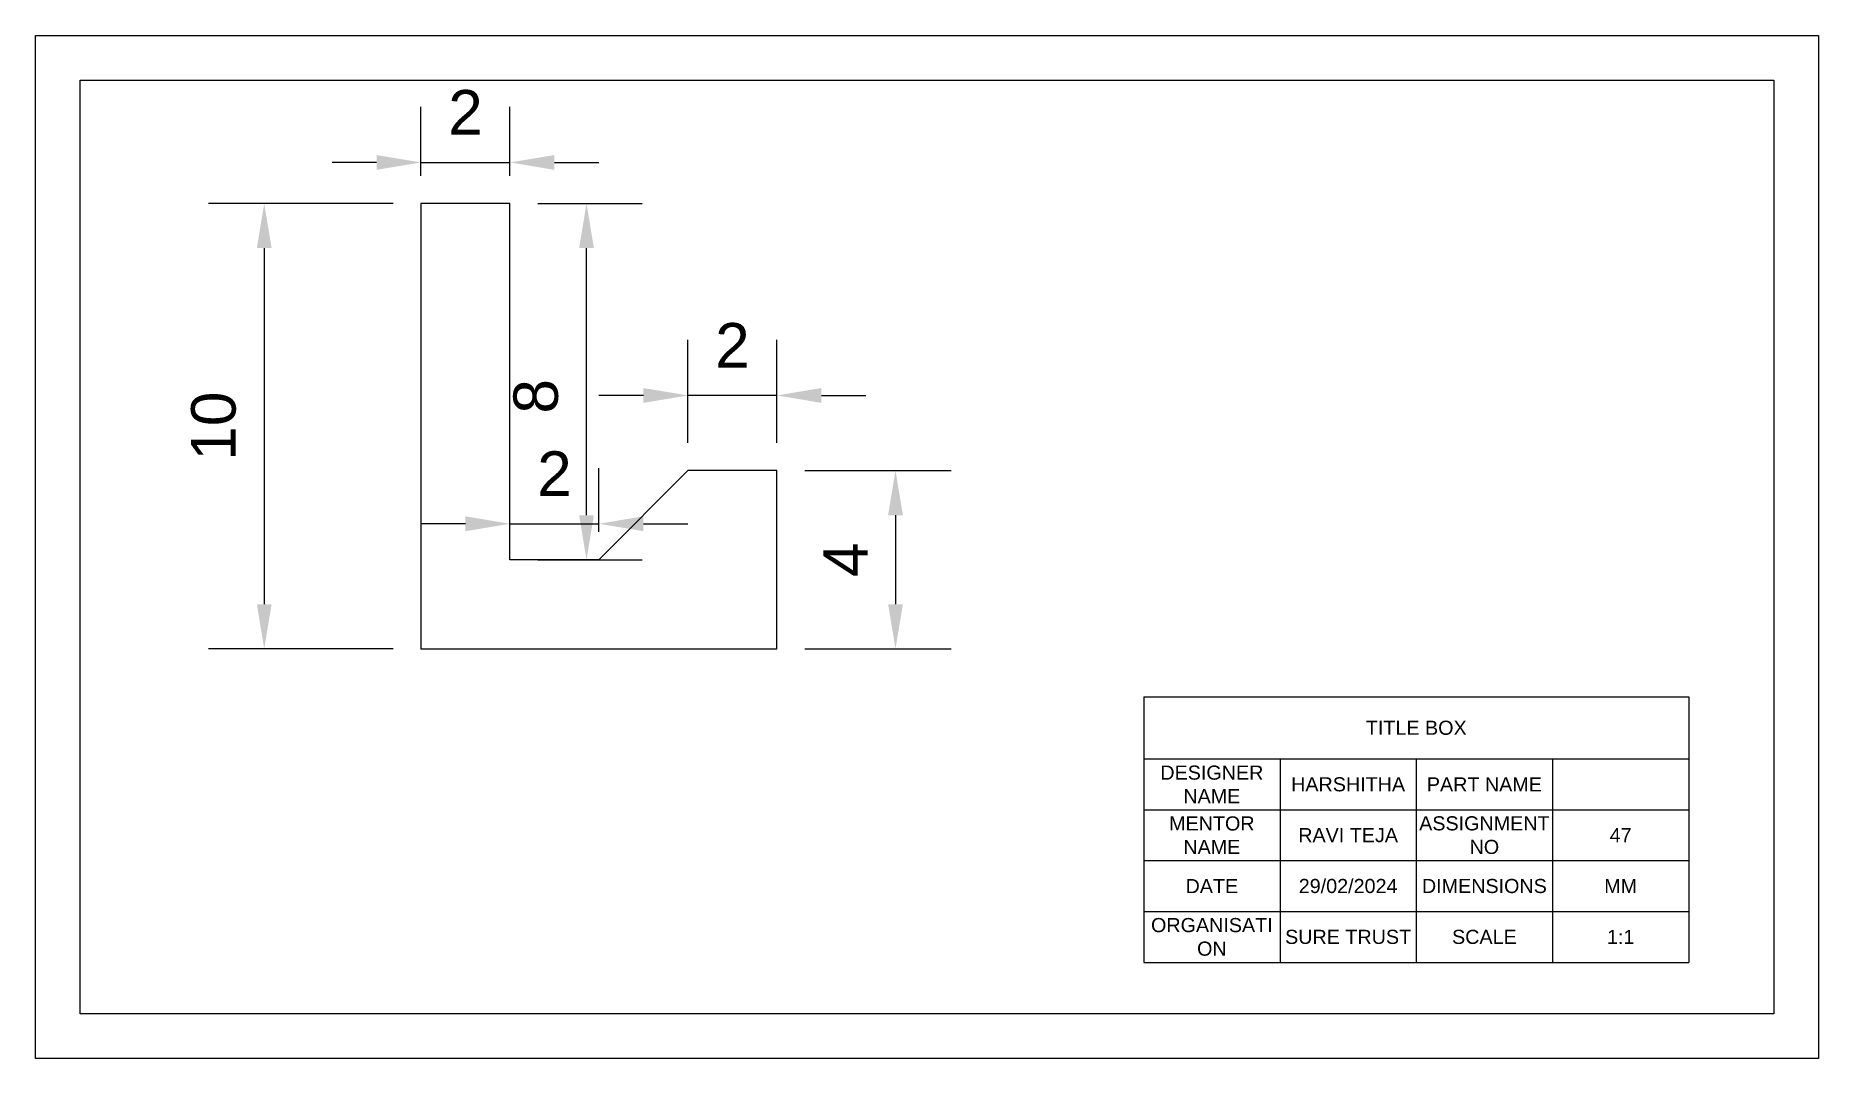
# Model space of a CAD drawing. Header units: millimetres. Extents: x 1 to 354, y -13 to 15.
# Drawn here: x 313.58 to 353.66, y -8.47 to 14.5 of the extents above; entities that cross this region are included whole.
import ezdxf

# ---------------------------------------------------------------- set-up
doc = ezdxf.new("R2010")
doc.units = ezdxf.units.MM
doc.styles.get("Standard").update_dxf_attribs({"font": 'arial.ttf'})
doc.dimstyles.new('ISO-25', dxfattribs={"dimtxt": 1, "dimasz": 1, "dimexe": 1.25, "dimexo": 0.625, "dimtad": 1, "dimtxsty": 'Standard', "dimcen": 2.5, "dimadec": 0, "dimazin": 0, "dimtfac": 1, "dimtmove": 0, "dimatfit": 3, "dimfxl": 1, "dimarcsym": 0})

msp = doc.modelspace()

# ---------------------------------------------------------------- texts
at = {"attachment_point": 5}
for s, width, insert, char_height in [('TITLE BOX', 12.25141, (344.618, -1.049), 0.3174), ('DESIGNER NAME', 3.06285, (340.023, -2.319), 0.31744), ('HARSHITHA', 3.06285, (343.086, -2.319), 0.3174), ('PART NAME', 3.06285, (346.149, -2.319), 0.3174), ('MENTOR NAME', 3.06285, (340.023, -3.461), 0.31744), ('ASSIGNMENT NO', 3.06285, (346.149, -3.461), 0.31744), ('RAVI TEJA', 3.06285, (343.086, -3.461), 0.3174), ('47', 3.06285, (349.212, -3.461), 0.3174), ('DATE', 3.06285, (340.023, -4.604), 0.3174), ('29/02/2024', 3.06285, (343.086, -4.604), 0.3174), ('DIMENSIONS', 3.06285, (346.149, -4.604), 0.3174), ('MM', 3.06285, (349.212, -4.604), 0.3174), ('ORGANISATI\\PON', 3.06285, (340.023, -5.747), 0.3174), ('SURE TRUST', 3.06285, (343.086, -5.747), 0.3174), ('SCALE', 3.06285, (346.149, -5.747), 0.3174), ('1:1', 3.06285, (349.212, -5.747), 0.3174)]:
    msp.add_mtext_dynamic_manual_height_columns(s, width=width, gutter_width=1.587, heights=[0], dxfattribs=dict(at, insert=insert, char_height=char_height))

# ---------------------------------------------------------------- blocks, each defined once
blk = doc.blocks.new('*D1')
at = {"color": 0, "lineweight": -2, "transparency": 16777216}
for p, q in [((322.246, 11.354), (322.246, 12.904)), ((324.246, 11.354), (324.246, 12.904)), ((321.246, 11.654), (320.246, 11.654)), ((322.246, 11.654), (324.246, 11.654)), ((325.246, 11.654), (326.246, 11.654))]:
    blk.add_line(p, q, dxfattribs=at)
at = {"color": 0, "transparency": 16777216}
for points in [[(321.246, 11.82), (321.246, 11.487), (322.246, 11.654)], [(325.246, 11.82), (325.246, 11.487), (324.246, 11.654)]]:
    blk.add_solid(points, dxfattribs=at)
at = {"layer": 'Defpoints', "color": 0, "transparency": 16777216}
for p in [(324.246, 11.654), (322.246, 10.729), (324.246, 10.729)]:
    blk.add_point(p, dxfattribs=at)
at = {"color": 0, "transparency": 16777216, "insert": (323.246, 12.781), "char_height": 1, "attachment_point": 5}
blk.add_mtext('2', dxfattribs=at)
blk = doc.blocks.new('*D2')
at = {"color": 0, "lineweight": -2, "transparency": 16777216}
for p, q in [((328.246, 5.354), (328.246, 7.669)), ((330.246, 5.354), (330.246, 7.669)), ((327.246, 6.419), (326.246, 6.419)), ((330.246, 6.419), (328.246, 6.419)), ((331.246, 6.419), (332.246, 6.419))]:
    blk.add_line(p, q, dxfattribs=at)
at = {"color": 0, "transparency": 16777216}
for points in [[(327.246, 6.585), (327.246, 6.252), (328.246, 6.419)], [(331.246, 6.585), (331.246, 6.252), (330.246, 6.419)]]:
    blk.add_solid(points, dxfattribs=at)
at = {"layer": 'Defpoints', "color": 0, "transparency": 16777216}
for p in [(328.246, 6.419), (328.246, 4.729), (330.246, 4.729)]:
    blk.add_point(p, dxfattribs=at)
at = {"color": 0, "transparency": 16777216, "insert": (329.246, 7.546), "char_height": 1, "attachment_point": 5}
blk.add_mtext('2', dxfattribs=at)
blk = doc.blocks.new('*D3')
at = {"color": 0, "lineweight": -2, "transparency": 16777216}
for p, q in [((330.871, 4.729), (334.162, 4.729)), ((332.912, 3.729), (332.912, 1.729)), ((330.871, 0.729), (334.162, 0.729))]:
    blk.add_line(p, q, dxfattribs=at)
at = {"color": 0, "transparency": 16777216}
for points in [[(332.745, 3.729), (333.079, 3.729), (332.912, 4.729)], [(332.745, 1.729), (333.079, 1.729), (332.912, 0.729)]]:
    blk.add_solid(points, dxfattribs=at)
at = {"layer": 'Defpoints', "color": 0, "transparency": 16777216}
for p in [(330.246, 4.729), (330.246, 0.729), (332.912, 0.729)]:
    blk.add_point(p, dxfattribs=at)
at = {"color": 0, "transparency": 16777216, "insert": (331.787, 2.729), "char_height": 1, "attachment_point": 5, "rotation": 90}
blk.add_mtext('4', dxfattribs=at)
blk = doc.blocks.new('*D4')
at = {"color": 0, "lineweight": -2, "transparency": 16777216}
for p, q in [((324.246, 3.354), (324.246, 4.786)), ((326.246, 3.354), (326.246, 4.786)), ((323.246, 3.536), (322.246, 3.536)), ((324.246, 3.536), (326.246, 3.536)), ((327.246, 3.536), (328.246, 3.536))]:
    blk.add_line(p, q, dxfattribs=at)
at = {"color": 0, "transparency": 16777216}
for points in [[(323.246, 3.703), (323.246, 3.369), (324.246, 3.536)], [(327.246, 3.703), (327.246, 3.369), (326.246, 3.536)]]:
    blk.add_solid(points, dxfattribs=at)
at = {"layer": 'Defpoints', "color": 0, "transparency": 16777216}
for p in [(326.246, 3.536), (324.246, 2.729), (326.246, 2.729)]:
    blk.add_point(p, dxfattribs=at)
at = {"color": 0, "transparency": 16777216, "insert": (325.246, 4.663), "char_height": 1, "attachment_point": 5}
blk.add_mtext('2', dxfattribs=at)
blk = doc.blocks.new('*D5')
at = {"color": 0, "lineweight": -2, "transparency": 16777216}
for p, q in [((324.871, 10.729), (327.217, 10.729)), ((325.967, 3.729), (325.967, 9.729)), ((324.871, 2.729), (327.217, 2.729))]:
    blk.add_line(p, q, dxfattribs=at)
at = {"color": 0, "transparency": 16777216}
for points in [[(325.8, 9.729), (326.133, 9.729), (325.967, 10.729)], [(325.8, 3.729), (326.133, 3.729), (325.967, 2.729)]]:
    blk.add_solid(points, dxfattribs=at)
at = {"layer": 'Defpoints', "color": 0, "transparency": 16777216}
for p in [(324.246, 10.729), (325.967, 10.729), (324.246, 2.729)]:
    blk.add_point(p, dxfattribs=at)
at = {"color": 0, "transparency": 16777216, "insert": (324.831, 6.399), "char_height": 1, "attachment_point": 5, "rotation": 90}
blk.add_mtext('8', dxfattribs=at)
blk = doc.blocks.new('*D6')
at = {"color": 0, "lineweight": -2, "transparency": 16777216}
for p, q in [((321.621, 10.729), (317.472, 10.729)), ((318.722, 9.729), (318.722, 1.729)), ((321.621, 0.729), (317.472, 0.729))]:
    blk.add_line(p, q, dxfattribs=at)
at = {"color": 0, "transparency": 16777216}
for points in [[(318.555, 9.729), (318.889, 9.729), (318.722, 10.729)], [(318.555, 1.729), (318.889, 1.729), (318.722, 0.729)]]:
    blk.add_solid(points, dxfattribs=at)
at = {"layer": 'Defpoints', "color": 0, "transparency": 16777216}
for p in [(322.246, 10.729), (318.722, 0.729), (322.246, 0.729)]:
    blk.add_point(p, dxfattribs=at)
at = {"color": 0, "transparency": 16777216, "insert": (317.586, 5.729), "char_height": 1, "attachment_point": 5, "rotation": 90}
blk.add_mtext('10', dxfattribs=at)
blk = doc.blocks.new('*T59')
at = {"color": 0, "linetype": 'ByBlock', "lineweight": -2, "transparency": 16777216}
for p, q in [((0, 0), (12.251, 0)), ((0, 0), (0, -5.968)), ((12.251, 0), (12.251, -5.968)), ((0, -1.397), (12.251, -1.397)), ((3.063, -1.397), (3.063, -5.968)), ((6.126, -1.397), (6.126, -5.968)), ((9.189, -1.397), (9.189, -5.968)), ((0, -2.54), (12.251, -2.54)), ((0, -3.682), (12.251, -3.682)), ((0, -4.825), (12.251, -4.825)), ((0, -5.968), (12.251, -5.968))]:
    blk.add_line(p, q, dxfattribs=at)

# ---------------------------------------------------------------- dimensions: what is measured, and where the dimension line sits
for base, p1, p2, picture, middle in [((324.246, 11.654), (322.246, 10.729), (324.246, 10.729), '*D1', (323.246, 12.781)), ((328.246, 6.419), (330.246, 4.729), (328.246, 4.729), '*D2', (329.246, 7.546))]:
    dim = msp.add_linear_dim(base=base, p1=p1, p2=p2, dimstyle='ISO-25')
    dim.commit()
    dim.dimension.update_dxf_attribs({"geometry": picture, "text_midpoint": middle})
for base, p1, p2, picture, middle in [((318.722, 0.729), (322.246, 10.729), (322.246, 0.729), '*D6', (317.586, 5.729)), ((332.912, 0.729), (330.246, 4.729), (330.246, 0.729), '*D3', (331.787, 2.729))]:
    dim = msp.add_linear_dim(base=base, p1=p1, p2=p2, angle=90, dimstyle='ISO-25')
    dim.commit()
    dim.dimension.update_dxf_attribs({"geometry": picture, "text_midpoint": middle})
dim = msp.add_linear_dim(base=(325.967, 10.729), p1=(324.246, 2.729), p2=(324.246, 10.729), angle=90, dimstyle='ISO-25')
dim.commit()
dim.dimension.update_dxf_attribs({"geometry": '*D5', "text_midpoint": (325.967, 6.399), "dimtype": 160})
dim = msp.add_linear_dim(base=(326.246, 3.536), p1=(324.246, 2.729), p2=(326.246, 2.729), dimstyle='ISO-25')
dim.commit()
dim.dimension.update_dxf_attribs({"geometry": '*D4', "text_midpoint": (325.246, 3.536), "dimtype": 160})

# ---------------------------------------------------------------- linework, layer by layer
for p, q in [((324.246, 10.729), (322.246, 10.729)), ((322.246, 10.729), (322.246, 10.729)), ((322.246, 10.729), (322.246, 0.729)), ((324.246, 2.729), (324.246, 10.729)), ((328.246, 4.729), (326.246, 2.729)), ((330.246, 4.729), (328.246, 4.729)), ((330.246, 0.729), (330.246, 4.729)), ((326.246, 2.729), (324.246, 2.729)), ((322.246, 0.729), (330.246, 0.729))]:
    msp.add_line(p, q)
for points in [[(313.584, 14.502), (353.656, 14.502), (353.656, -8.474), (313.584, -8.474)], [(314.584, 13.502), (352.656, 13.502), (352.656, -7.474), (314.584, -7.474)]]:
    msp.add_lwpolyline(points, close=True)

# ---------------------------------------------------------------- block references
msp.add_blockref('*T59', (338.492, -0.35))

msp.set_redraw_order([(e.dxf.handle, doc.entitydb.next_handle()) for e in msp.query("TEXT MTEXT ATTDEF DIMENSION ARC_DIMENSION")])  # texts and dimensions are drawn at this point

doc.saveas('drawing.dxf')
